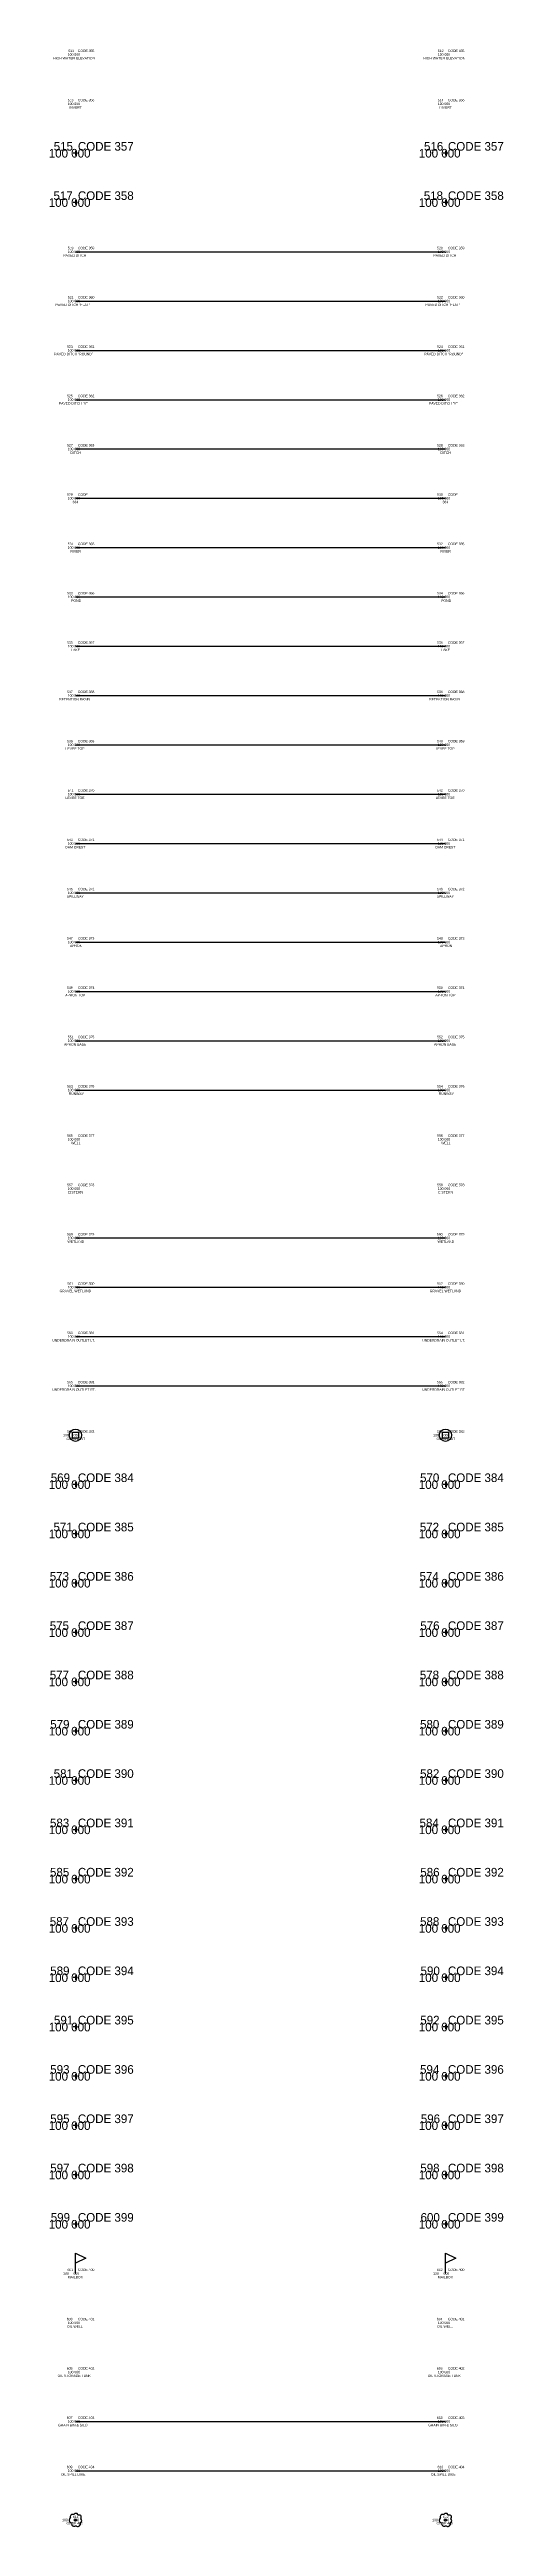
# Model space of a CAD drawing. Extents: x -12 to 6123, y -3 to 1005.
# Drawn here: x 1740 to 1923, y -3 to 1002 of the extents above; entities that cross this region are included whole.
import ezdxf

# ---------------------------------------------------------------- set-up
doc = ezdxf.new("R2010")
doc.units = 0
for name, color, linetype in [('Default', 7, 'Continuous'), ('Drainage_EX_Hydraulic Study', 7, 'Continuous'), ('Drainage_EX_Paved Ditch', 7, 'Continuous'), ('Drainage_EX_Pipe Underdrain', 7, 'Continuous'), ('Topo_Ditch Line', 7, 'Continuous'), ('Topo_Drainage Items', 7, 'Continuous'), ('Topo_Field Comments', 7, 'Continuous'), ('Topo_Mailbox', 7, 'Continuous'), ('Topo_Noise Wall or Levee', 7, 'Continuous'), ('Topo_NonHighway Improvements', 7, 'Continuous'), ('Topo_Point Descriptions', 7, 'Continuous'), ('Topo_Point Elevations', 7, 'Continuous'), ('Topo_Point Numbers', 7, 'Continuous'), ('Topo_Vegetation', 7, 'Continuous'), ('Topo_Water Features', 7, 'Continuous'), ('Topo_Wetlands', 7, 'Continuous'), ('Utilities_EX_Underground Sanitary Sewer', 7, 'Continuous')]:
    doc.layers.add(name, color=color, linetype=linetype)

msp = doc.modelspace()

# ---------------------------------------------------------------- linework, layer by layer
at = {"layer": 'Default'}
for p, q in [((1750.9, 960), (1749.1, 960)), ((1750, 960.9), (1750, 959.1)), ((1900.9, 960), (1899.1, 960)), ((1900, 960.9), (1900, 959.1)), ((1750.9, 940), (1749.1, 940)), ((1750, 940.9), (1750, 939.1)), ((1900.9, 940), (1899.1, 940)), ((1900, 940.9), (1900, 939.1)), ((1750.9, 420), (1749.1, 420)), ((1750, 420.9), (1750, 419.1)), ((1900.9, 420), (1899.1, 420)), ((1900, 420.9), (1900, 419.1)), ((1750.9, 400), (1749.1, 400)), ((1750, 400.9), (1750, 399.1)), ((1900.9, 400), (1899.1, 400)), ((1900, 400.9), (1900, 399.1)), ((1750.9, 380), (1749.1, 380)), ((1750, 380.9), (1750, 379.1)), ((1900.9, 380), (1899.1, 380)), ((1900, 380.9), (1900, 379.1)), ((1750.9, 360), (1749.1, 360)), ((1750, 360.9), (1750, 359.1)), ((1900.9, 360), (1899.1, 360)), ((1900, 360.9), (1900, 359.1)), ((1750.9, 340), (1749.1, 340)), ((1750, 340.9), (1750, 339.1)), ((1900.9, 340), (1899.1, 340)), ((1900, 340.9), (1900, 339.1)), ((1750.9, 320), (1749.1, 320)), ((1750, 320.9), (1750, 319.1)), ((1900.9, 320), (1899.1, 320)), ((1900, 320.9), (1900, 319.1)), ((1750.9, 300), (1749.1, 300)), ((1750, 300.9), (1750, 299.1)), ((1900.9, 300), (1899.1, 300)), ((1900, 300.9), (1900, 299.1)), ((1750.9, 280), (1749.1, 280)), ((1750, 280.9), (1750, 279.1)), ((1900.9, 280), (1899.1, 280)), ((1900, 280.9), (1900, 279.1)), ((1750.9, 260), (1749.1, 260)), ((1750, 260.9), (1750, 259.1)), ((1900.9, 260), (1899.1, 260)), ((1900, 260.9), (1900, 259.1)), ((1750.9, 240), (1749.1, 240)), ((1750, 240.9), (1750, 239.1)), ((1900.9, 240), (1899.1, 240)), ((1900, 240.9), (1900, 239.1)), ((1750.9, 220), (1749.1, 220)), ((1750, 220.9), (1750, 219.1)), ((1900.9, 220), (1899.1, 220)), ((1900, 220.9), (1900, 219.1)), ((1750.9, 200), (1749.1, 200)), ((1750, 200.9), (1750, 199.1)), ((1900.9, 200), (1899.1, 200)), ((1900, 200.9), (1900, 199.1)), ((1750, 180.9), (1750, 179.1)), ((1900, 180.9), (1900, 179.1)), ((1750.9, 180), (1749.1, 180)), ((1900.9, 180), (1899.1, 180)), ((1750, 160.9), (1750, 159.1)), ((1900, 160.9), (1900, 159.1)), ((1750.9, 160), (1749.1, 160)), ((1900.9, 160), (1899.1, 160)), ((1750, 140.9), (1750, 139.1)), ((1900, 140.9), (1900, 139.1)), ((1750.9, 140), (1749.1, 140)), ((1900.9, 140), (1899.1, 140)), ((1750, 120.9), (1750, 119.1)), ((1900, 120.9), (1900, 119.1)), ((1750.9, 120), (1749.1, 120)), ((1900.9, 120), (1899.1, 120))]:
    msp.add_line(p, q, dxfattribs=at)
at = {"layer": 'Drainage_EX_Hydraulic Study'}
for p, q in [((1750, 1000), (1750, 1000)), ((1900, 1000), (1900, 1000))]:
    msp.add_line(p, q, dxfattribs=at)
at = {"layer": 'Drainage_EX_Paved Ditch'}
for p, q in [((1750, 920), (1750, 920)), ((1750, 920), (1900, 920)), ((1900, 920), (1900, 920)), ((1750, 900), (1750, 900)), ((1750, 900), (1900, 900)), ((1900, 900), (1900, 900)), ((1750, 880), (1750, 880)), ((1750, 880), (1900, 880)), ((1900, 880), (1900, 880)), ((1750, 860), (1750, 860)), ((1750, 860), (1900, 860)), ((1900, 860), (1900, 860))]:
    msp.add_line(p, q, dxfattribs=at)
at = {"layer": 'Drainage_EX_Pipe Underdrain'}
for p, q in [((1750, 480), (1750, 480)), ((1750, 480), (1900, 480)), ((1900, 480), (1900, 480)), ((1750, 460), (1750, 460)), ((1750, 460), (1900, 460)), ((1900, 460), (1900, 460))]:
    msp.add_line(p, q, dxfattribs=at)
at = {"layer": 'Topo_Ditch Line'}
for p, q in [((1750, 840), (1750, 840)), ((1750, 840), (1900, 840)), ((1900, 840), (1900, 840))]:
    msp.add_line(p, q, dxfattribs=at)
at = {"layer": 'Topo_Drainage Items'}
for p, q in [((1750, 980), (1750, 980)), ((1900, 980), (1900, 980))]:
    msp.add_line(p, q, dxfattribs=at)
at = {"layer": 'Topo_Mailbox'}
for p, q in [((1750, 100), (1750, 108.3)), ((1750, 108.3), (1754.2, 106.2)), ((1754.2, 106.2), (1750, 104.2)), ((1900, 100), (1900, 108.3)), ((1900, 108.3), (1904.2, 106.2)), ((1904.2, 106.2), (1900, 104.2))]:
    msp.add_line(p, q, dxfattribs=at)
at = {"layer": 'Topo_Noise Wall or Levee'}
for p, q in [((1750, 720), (1750, 720)), ((1750, 720), (1900, 720)), ((1900, 720), (1900, 720)), ((1750, 700), (1750, 700)), ((1750, 700), (1900, 700)), ((1900, 700), (1900, 700)), ((1750, 680), (1750, 680)), ((1750, 680), (1900, 680)), ((1900, 680), (1900, 680)), ((1750, 660), (1750, 660)), ((1750, 660), (1900, 660)), ((1900, 660), (1900, 660)), ((1750, 640), (1750, 640)), ((1750, 640), (1900, 640)), ((1900, 640), (1900, 640)), ((1750, 620), (1750, 620)), ((1750, 620), (1900, 620)), ((1900, 620), (1900, 620)), ((1750, 600), (1750, 600)), ((1750, 600), (1900, 600)), ((1900, 600), (1900, 600)), ((1750, 580), (1750, 580)), ((1750, 580), (1900, 580)), ((1900, 580), (1900, 580))]:
    msp.add_line(p, q, dxfattribs=at)
at = {"layer": 'Topo_NonHighway Improvements'}
for p, q in [((1750, 560), (1750, 560)), ((1900, 560), (1900, 560)), ((1750, 540), (1750, 540)), ((1900, 540), (1900, 540)), ((1750, 80), (1750, 80)), ((1900, 80), (1900, 80)), ((1750, 60), (1750, 60)), ((1900, 60), (1900, 60)), ((1750, 40), (1750, 40)), ((1750, 40), (1900, 40)), ((1900, 40), (1900, 40)), ((1750, 20), (1750, 20)), ((1750, 20), (1900, 20)), ((1900, 20), (1900, 20))]:
    msp.add_line(p, q, dxfattribs=at)
at = {"layer": 'Topo_Vegetation'}
for points in [[(1748.5, -1.2), (1748.4, -1.5), (1748.5, -1.8), (1748.6, -2.1), (1748.9, -2.3), (1749.2, -2.5), (1749.5, -2.5), (1749.8, -2.5), (1750, -2.4), (1750.2, -2.3), (1750.3, -2.4), (1750.5, -2.5), (1750.8, -2.6), (1751.1, -2.6), (1751.4, -2.5), (1751.7, -2.3), (1751.9, -2), (1752, -1.8), (1752, -1.5), (1751.9, -1.2), (1752.1, -1.1), (1752.4, -0.9), (1752.5, -0.6), (1752.6, -0.2), (1752.5, 0), (1752.3, 0.3), (1752.2, 0.4), (1752.3, 0.7), (1752.4, 1.1), (1752.4, 1.5), (1752.2, 1.8), (1751.9, 2), (1751.5, 2), (1751.2, 2), (1751, 2.3), (1750.7, 2.6), (1750.5, 2.7), (1750.1, 2.7), (1749.8, 2.6), (1749.6, 2.5), (1749.4, 2.2), (1749.1, 2.3), (1748.7, 2.3), (1748.4, 2.2), (1748.1, 2), (1748, 1.7), (1747.9, 1.4), (1747.9, 1.1), (1748, 0.9), (1747.8, 0.7), (1747.6, 0.4), (1747.5, 0.1), (1747.5, -0.2), (1747.6, -0.6), (1747.7, -0.8), (1747.9, -1), (1748.2, -1.1), (1748.5, -1.2)], [(1750, -0.4), (1749.7, -0.3), (1749.6, 0), (1749.7, 0.3), (1750, 0.4), (1750.3, 0.4), (1750.4, 0.1), (1750.4, -0.2), (1750, -0.4)], [(1898.5, -1.2), (1898.4, -1.5), (1898.5, -1.8), (1898.6, -2.1), (1898.9, -2.3), (1899.2, -2.5), (1899.5, -2.5), (1899.8, -2.5), (1900, -2.4), (1900.2, -2.3), (1900.3, -2.4), (1900.5, -2.5), (1900.8, -2.6), (1901.1, -2.6), (1901.4, -2.5), (1901.7, -2.3), (1901.9, -2), (1902, -1.8), (1902, -1.5), (1901.9, -1.2), (1902.1, -1.1), (1902.4, -0.9), (1902.5, -0.6), (1902.6, -0.2), (1902.5, 0), (1902.3, 0.3), (1902.2, 0.4), (1902.3, 0.7), (1902.4, 1.1), (1902.4, 1.5), (1902.2, 1.8), (1901.9, 2), (1901.5, 2), (1901.2, 2), (1901, 2.3), (1900.7, 2.6), (1900.5, 2.7), (1900.1, 2.7), (1899.8, 2.6), (1899.6, 2.5), (1899.4, 2.2), (1899.1, 2.3), (1898.7, 2.3), (1898.4, 2.2), (1898.1, 2), (1898, 1.7), (1897.9, 1.4), (1897.9, 1.1), (1898, 0.9), (1897.8, 0.7), (1897.6, 0.4), (1897.5, 0.1), (1897.5, -0.2), (1897.6, -0.6), (1897.7, -0.8), (1897.9, -1), (1898.2, -1.1), (1898.5, -1.2)], [(1900, -0.4), (1899.7, -0.3), (1899.6, 0), (1899.7, 0.3), (1900, 0.4), (1900.3, 0.4), (1900.4, 0.1), (1900.4, -0.2), (1900, -0.4)]]:
    msp.add_lwpolyline(points, dxfattribs=at)
at = {"layer": 'Topo_Water Features'}
for p, q in [((1750, 820), (1750, 820)), ((1750, 820), (1900, 820)), ((1900, 820), (1900, 820)), ((1750, 800), (1750, 800)), ((1750, 800), (1900, 800)), ((1900, 800), (1900, 800)), ((1750, 780), (1750, 780)), ((1750, 780), (1900, 780)), ((1900, 780), (1900, 780)), ((1750, 760), (1750, 760)), ((1750, 760), (1900, 760)), ((1900, 760), (1900, 760)), ((1750, 740), (1750, 740)), ((1750, 740), (1900, 740)), ((1900, 740), (1900, 740))]:
    msp.add_line(p, q, dxfattribs=at)
at = {"layer": 'Topo_Wetlands'}
for p, q in [((1750, 520), (1750, 520)), ((1750, 520), (1900, 520)), ((1900, 520), (1900, 520)), ((1750, 500), (1750, 500)), ((1750, 500), (1900, 500)), ((1900, 500), (1900, 500))]:
    msp.add_line(p, q, dxfattribs=at)
at = {"layer": 'Utilities_EX_Underground Sanitary Sewer'}
for points in [[(1748.8, 441.2), (1751.2, 441.2), (1751.2, 438.8), (1748.8, 438.8)], [(1898.8, 441.2), (1901.2, 441.2), (1901.2, 438.8), (1898.8, 438.8)]]:
    msp.add_lwpolyline(points, close=True, dxfattribs=at)
for centre in [(1750, 440), (1900, 440)]:
    msp.add_circle(centre, 2.5, dxfattribs=at)

# ---------------------------------------------------------------- texts
at = {"layer": 'Default'}
for s, p in [('515', (1741.2, 961)), ('CODE 357', (1751, 961)), ('516', (1891.3, 961)), ('CODE 357', (1901, 961)), ('100 000', (1739.2, 958.2)), ('100 000', (1889.2, 958.2)), ('517', (1741.1, 941)), ('CODE 358', (1751, 941)), ('518', (1891.2, 941)), ('CODE 358', (1901, 941)), ('100 000', (1739.2, 938.2)), ('100 000', (1889.2, 938.2)), ('569', (1740, 421)), ('CODE 384', (1751, 421)), ('570', (1889.7, 421)), ('CODE 384', (1901, 421)), ('100 000', (1739.2, 418.2)), ('100 000', (1889.2, 418.2)), ('571', (1741.1, 401)), ('CODE 385', (1751, 401)), ('572', (1889.6, 401)), ('CODE 385', (1901, 401)), ('100 000', (1739.2, 398.2)), ('100 000', (1889.2, 398.2)), ('100 000', (1739.2, 378.2)), ('573', (1739.6, 381)), ('CODE 386', (1751, 381)), ('100 000', (1889.2, 378.2)), ('574', (1889.5, 381)), ('CODE 386', (1901, 381)), ('100 000', (1739.2, 358.2)), ('575', (1739.6, 361)), ('CODE 387', (1751, 361)), ('100 000', (1889.2, 358.2)), ('576', (1889.8, 361)), ('CODE 387', (1901, 361)), ('100 000', (1739.2, 338.2)), ('577', (1739.6, 341)), ('CODE 388', (1751, 341)), ('100 000', (1889.2, 338.2)), ('578', (1889.6, 341)), ('CODE 388', (1901, 341)), ('100 000', (1739.2, 318.2)), ('579', (1739.8, 321)), ('CODE 389', (1751, 321)), ('100 000', (1889.2, 318.2)), ('580', (1889.7, 321)), ('CODE 389', (1901, 321)), ('100 000', (1739.2, 298.2)), ('581', (1741.2, 301)), ('CODE 390', (1751, 301)), ('100 000', (1889.2, 298.2)), ('582', (1889.7, 301)), ('CODE 390', (1901, 301)), ('100 000', (1739.2, 278.2)), ('583', (1739.7, 281)), ('CODE 391', (1751, 281)), ('100 000', (1889.2, 278.2)), ('584', (1889.5, 281)), ('CODE 391', (1901, 281)), ('100 000', (1739.2, 258.2)), ('585', (1739.7, 261)), ('CODE 392', (1751, 261)), ('100 000', (1889.2, 258.2)), ('586', (1889.8, 261)), ('CODE 392', (1901, 261)), ('100 000', (1739.2, 238.2)), ('587', (1739.6, 241)), ('CODE 393', (1751, 241)), ('100 000', (1889.2, 238.2)), ('588', (1889.7, 241)), ('CODE 393', (1901, 241)), ('100 000', (1739.2, 218.2)), ('589', (1739.8, 221)), ('CODE 394', (1751, 221)), ('100 000', (1889.2, 218.2)), ('590', (1889.9, 221)), ('CODE 394', (1901, 221)), ('100 000', (1739.2, 198.2)), ('591', (1741.3, 201)), ('CODE 395', (1751, 201)), ('100 000', (1889.2, 198.2)), ('592', (1889.8, 201)), ('CODE 395', (1901, 201)), ('100 000', (1739.2, 178.2)), ('593', (1739.8, 181)), ('CODE 396', (1751, 181)), ('100 000', (1889.2, 178.2)), ('594', (1889.7, 181)), ('CODE 396', (1901, 181)), ('100 000', (1739.2, 158.2)), ('595', (1739.8, 161)), ('CODE 397', (1751, 161)), ('100 000', (1889.2, 158.2)), ('596', (1890, 161)), ('CODE 397', (1901, 161)), ('100 000', (1739.2, 138.2)), ('597', (1739.8, 141)), ('CODE 398', (1751, 141)), ('100 000', (1889.2, 138.2)), ('598', (1889.8, 141)), ('CODE 398', (1901, 141)), ('100 000', (1739.2, 118.2)), ('599', (1740, 121)), ('CODE 399', (1751, 121)), ('100 000', (1889.2, 118.2)), ('600', (1889.9, 121)), ('CODE 399', (1901, 121))]:
    msp.add_text(s, height=3.5, dxfattribs=at).set_placement(p)
at = {"layer": 'Topo_Field Comments'}
for s, p in [('CODE 355', (1751, 1001)), ('CODE 355', (1901, 1001)), ('CODE 356', (1751, 981)), ('CODE 356', (1901, 981)), ('CODE 359', (1751, 921)), ('CODE 359', (1901, 921)), ('CODE 360', (1751, 901)), ('CODE 360', (1901, 901)), ('CODE 361', (1751, 881)), ('CODE 361', (1901, 881)), ('CODE 362', (1751, 861)), ('CODE 362', (1901, 861)), ('CODE 363', (1751, 841)), ('CODE 363', (1901, 841)), ('CODE', (1751, 821)), ('CODE', (1901, 821)), ('CODE 365', (1751, 801)), ('CODE 365', (1901, 801)), ('CODE 366', (1751, 781)), ('CODE 366', (1901, 781)), ('CODE 367', (1751, 761)), ('CODE 367', (1901, 761)), ('CODE 368', (1751, 741)), ('CODE 368', (1901, 741)), ('CODE 369', (1751, 721)), ('CODE 369', (1901, 721)), ('CODE 370', (1751, 701)), ('CODE 370', (1901, 701)), ('CODE 371', (1751, 681)), ('CODE 371', (1901, 681)), ('CODE 372', (1751, 661)), ('CODE 372', (1901, 661)), ('CODE 373', (1751, 641)), ('CODE 373', (1901, 641)), ('CODE 374', (1751, 621)), ('CODE 374', (1901, 621)), ('CODE 375', (1751, 601)), ('CODE 375', (1901, 601)), ('CODE 376', (1751, 581)), ('CODE 376', (1901, 581)), ('CODE 377', (1751, 561)), ('CODE 377', (1901, 561)), ('CODE 378', (1751, 541)), ('CODE 378', (1901, 541)), ('CODE 379', (1751, 521)), ('CODE 379', (1901, 521)), ('CODE 380', (1751, 501)), ('CODE 380', (1901, 501)), ('CODE 381', (1751, 481)), ('CODE 381', (1901, 481)), ('CODE 382', (1751, 461)), ('CODE 382', (1901, 461)), ('CODE 383', (1751, 441)), ('CODE 383', (1901, 441)), ('CODE 400', (1751, 101)), ('CODE 400', (1901, 101)), ('CODE 401', (1751, 81)), ('CODE 401', (1901, 81)), ('CODE 402', (1751, 61)), ('CODE 402', (1901, 61)), ('CODE 403', (1751, 41)), ('CODE 403', (1901, 41)), ('CODE 404', (1751, 21)), ('CODE 404', (1901, 21)), ('CODE 405', (1746.4, -1.8)), ('CODE 405', (1896.4, -1.8))]:
    msp.add_text(s, height=1, dxfattribs=at).set_placement(p)
at = {"layer": 'Topo_Point Descriptions'}
for s, p in [('HIGH WATER ELEVATION', (1741, 998)), ('HIGH WATER ELEVATION', (1891, 998)), ('INVERT', (1747.5, 978)), ('INVERT', (1897.5, 978)), ('PAVED DITCH', (1745.1, 918)), ('PAVED DITCH', (1895.1, 918)), ('PAVED DITCH "FLAT"', (1741.9, 898)), ('PAVED DITCH "FLAT"', (1891.9, 898)), ('PAVED DITCH "ROUND"', (1741.4, 878)), ('PAVED DITCH "ROUND"', (1891.4, 878)), ('PAVED DITCH "V"', (1743.3, 858)), ('PAVED DITCH "V"', (1893.3, 858)), ('DITCH', (1748, 838)), ('DITCH', (1898, 838)), ('364', (1748.8, 818)), ('364', (1898.8, 818)), ('RIVER', (1748, 798)), ('RIVER', (1898, 798)), ('POND', (1748.3, 778)), ('POND', (1898.3, 778)), ('LAKE', (1748.3, 758)), ('LAKE', (1898.3, 758)), ('RETENTION BASIN', (1743.4, 738)), ('RETENTION BASIN', (1893.4, 738)), ('LEVEE TOP', (1746, 718)), ('LEVEE TOP', (1896, 718)), ('LEVEE TOE', (1746, 698)), ('LEVEE TOE', (1896, 698)), ('DAM CREST', (1745.9, 678)), ('DAM CREST', (1895.9, 678)), ('SPILLWAY', (1746.5, 658)), ('SPILLWAY', (1896.5, 658)), ('APRON', (1747.8, 638)), ('APRON', (1897.8, 638)), ('APRON TOP', (1745.9, 618)), ('APRON TOP', (1895.9, 618)), ('APRON BASE', (1745.4, 598)), ('APRON BASE', (1895.4, 598)), ('RUNWAY', (1747.3, 578)), ('RUNWAY', (1897.3, 578)), ('WELL', (1748.3, 558)), ('WELL', (1898.3, 558)), ('CISTERN', (1747, 538)), ('CISTERN', (1897, 538)), ('WETLAND', (1746.8, 518)), ('WETLAND', (1896.8, 518)), ('GRAVEL WETLAND', (1743.6, 498)), ('GRAVEL WETLAND', (1893.6, 498)), ('UNDERDRAIN OUTLET LT.', (1740.6, 478)), ('UNDERDRAIN OUTLET LT.', (1890.6, 478)), ('UNDERDRAIN OUTLET RT.', (1740.6, 458)), ('UNDERDRAIN OUTLET RT.', (1890.6, 458)), ('CLEANOUT', (1746.4, 438)), ('CLEANOUT', (1896.4, 438)), ('MAILBOX', (1746.9, 98)), ('MAILBOX', (1896.9, 98)), ('OIL WELL', (1746.6, 78)), ('OIL WELL', (1896.6, 78)), ('OIL STORAGE TANK', (1742.8, 58)), ('OIL STORAGE TANK', (1892.8, 58)), ('GRAIN BIN & SILO', (1743, 38)), ('GRAIN BIN & SILO', (1893, 38)), ('OIL SPILL DIKE', (1744.1, 18)), ('OIL SPILL DIKE', (1894.1, 18))]:
    msp.add_text(s, height=1, dxfattribs=at).set_placement(p)
at = {"layer": 'Topo_Point Elevations'}
for s, p in [('100 000', (1746.9, 999.5)), ('100 000', (1896.9, 999.5)), ('100 000', (1746.9, 979.5)), ('100 000', (1896.9, 979.5)), ('100 000', (1746.9, 919.5)), ('100 000', (1896.9, 919.5)), ('100 000', (1746.9, 899.5)), ('100 000', (1896.9, 899.5)), ('100 000', (1746.9, 879.5)), ('100 000', (1896.9, 879.5)), ('100 000', (1746.9, 859.5)), ('100 000', (1896.9, 859.5)), ('100 000', (1746.9, 839.5)), ('100 000', (1896.9, 839.5)), ('100 000', (1746.9, 819.5)), ('100 000', (1896.9, 819.5)), ('100 000', (1746.9, 799.5)), ('100 000', (1896.9, 799.5)), ('100 000', (1746.9, 779.5)), ('100 000', (1896.9, 779.5)), ('100 000', (1746.9, 759.5)), ('100 000', (1896.9, 759.5)), ('100 000', (1746.9, 739.5)), ('100 000', (1896.9, 739.5)), ('100 000', (1746.9, 719.5)), ('100 000', (1896.9, 719.5)), ('100 000', (1746.9, 699.5)), ('100 000', (1896.9, 699.5)), ('100 000', (1746.9, 679.5)), ('100 000', (1896.9, 679.5)), ('100 000', (1746.9, 659.5)), ('100 000', (1896.9, 659.5)), ('100 000', (1746.9, 639.5)), ('100 000', (1896.9, 639.5)), ('100 000', (1746.9, 619.5)), ('100 000', (1896.9, 619.5)), ('100 000', (1746.9, 599.5)), ('100 000', (1896.9, 599.5)), ('100 000', (1746.9, 579.5)), ('100 000', (1896.9, 579.5)), ('100 000', (1746.9, 559.5)), ('100 000', (1896.9, 559.5)), ('100 000', (1746.9, 539.5)), ('100 000', (1896.9, 539.5)), ('100 000', (1746.9, 519.5)), ('100 000', (1896.9, 519.5)), ('100 000', (1746.9, 499.5)), ('100 000', (1896.9, 499.5)), ('100 000', (1746.9, 479.5)), ('100 000', (1896.9, 479.5)), ('100 000', (1746.9, 459.5)), ('100 000', (1896.9, 459.5)), ('100     000', (1745, 439.5)), ('100     000', (1895, 439.5)), ('100     000', (1745, 99.5)), ('100     000', (1895, 99.5)), ('100 000', (1746.9, 79.5)), ('100 000', (1896.9, 79.5)), ('100 000', (1746.9, 59.5)), ('100 000', (1896.9, 59.5)), ('100 000', (1746.9, 39.5)), ('100 000', (1896.9, 39.5)), ('100 000', (1746.9, 19.5)), ('100 000', (1896.9, 19.5)), ('100      000', (1744.6, -0.5)), ('100      000', (1894.6, -0.5))]:
    msp.add_text(s, height=1, dxfattribs=at).set_placement(p)
at = {"layer": 'Topo_Point Numbers'}
for s, p in [('511', (1747.1, 1001)), ('512', (1896.9, 1001)), ('513', (1746.9, 981)), ('514', (1896.9, 981)), ('519', (1746.9, 921)), ('520', (1896.6, 921)), ('521', (1746.9, 901)), ('522', (1896.6, 901)), ('523', (1746.6, 881)), ('524', (1896.6, 881)), ('525', (1746.6, 861)), ('526', (1896.6, 861)), ('527', (1746.6, 841)), ('528', (1896.6, 841)), ('529', (1746.6, 821)), ('530', (1896.6, 821)), ('531', (1746.9, 801)), ('532', (1896.6, 801)), ('533', (1746.6, 781)), ('534', (1896.6, 781)), ('535', (1746.6, 761)), ('536', (1896.6, 761)), ('537', (1746.6, 741)), ('538', (1896.6, 741)), ('539', (1746.6, 721)), ('540', (1896.6, 721)), ('541', (1746.9, 701)), ('542', (1896.6, 701)), ('543', (1746.6, 681)), ('544', (1896.6, 681)), ('545', (1746.6, 661)), ('546', (1896.6, 661)), ('547', (1746.6, 641)), ('548', (1896.6, 641)), ('549', (1746.6, 621)), ('550', (1896.6, 621)), ('551', (1746.9, 601)), ('552', (1896.6, 601)), ('553', (1746.6, 581)), ('554', (1896.6, 581)), ('555', (1746.6, 561)), ('556', (1896.6, 561)), ('557', (1746.6, 541)), ('558', (1896.6, 541)), ('559', (1746.6, 521)), ('560', (1896.5, 521)), ('561', (1746.8, 501)), ('562', (1896.6, 501)), ('563', (1746.6, 481)), ('564', (1896.6, 481)), ('565', (1746.6, 461)), ('566', (1896.5, 461)), ('567', (1746.6, 441)), ('568', (1896.6, 441)), ('601', (1746.8, 101)), ('602', (1896.5, 101)), ('603', (1746.5, 81)), ('604', (1896.5, 81)), ('605', (1746.5, 61)), ('606', (1896.5, 61)), ('607', (1746.5, 41)), ('608', (1896.5, 41)), ('609', (1746.5, 21)), ('610', (1896.8, 21)), ('611', (1749, 0.8)), ('612', (1898.9, 0.8))]:
    msp.add_text(s, height=1, dxfattribs=at).set_placement(p)

doc.saveas('drawing.dxf')
